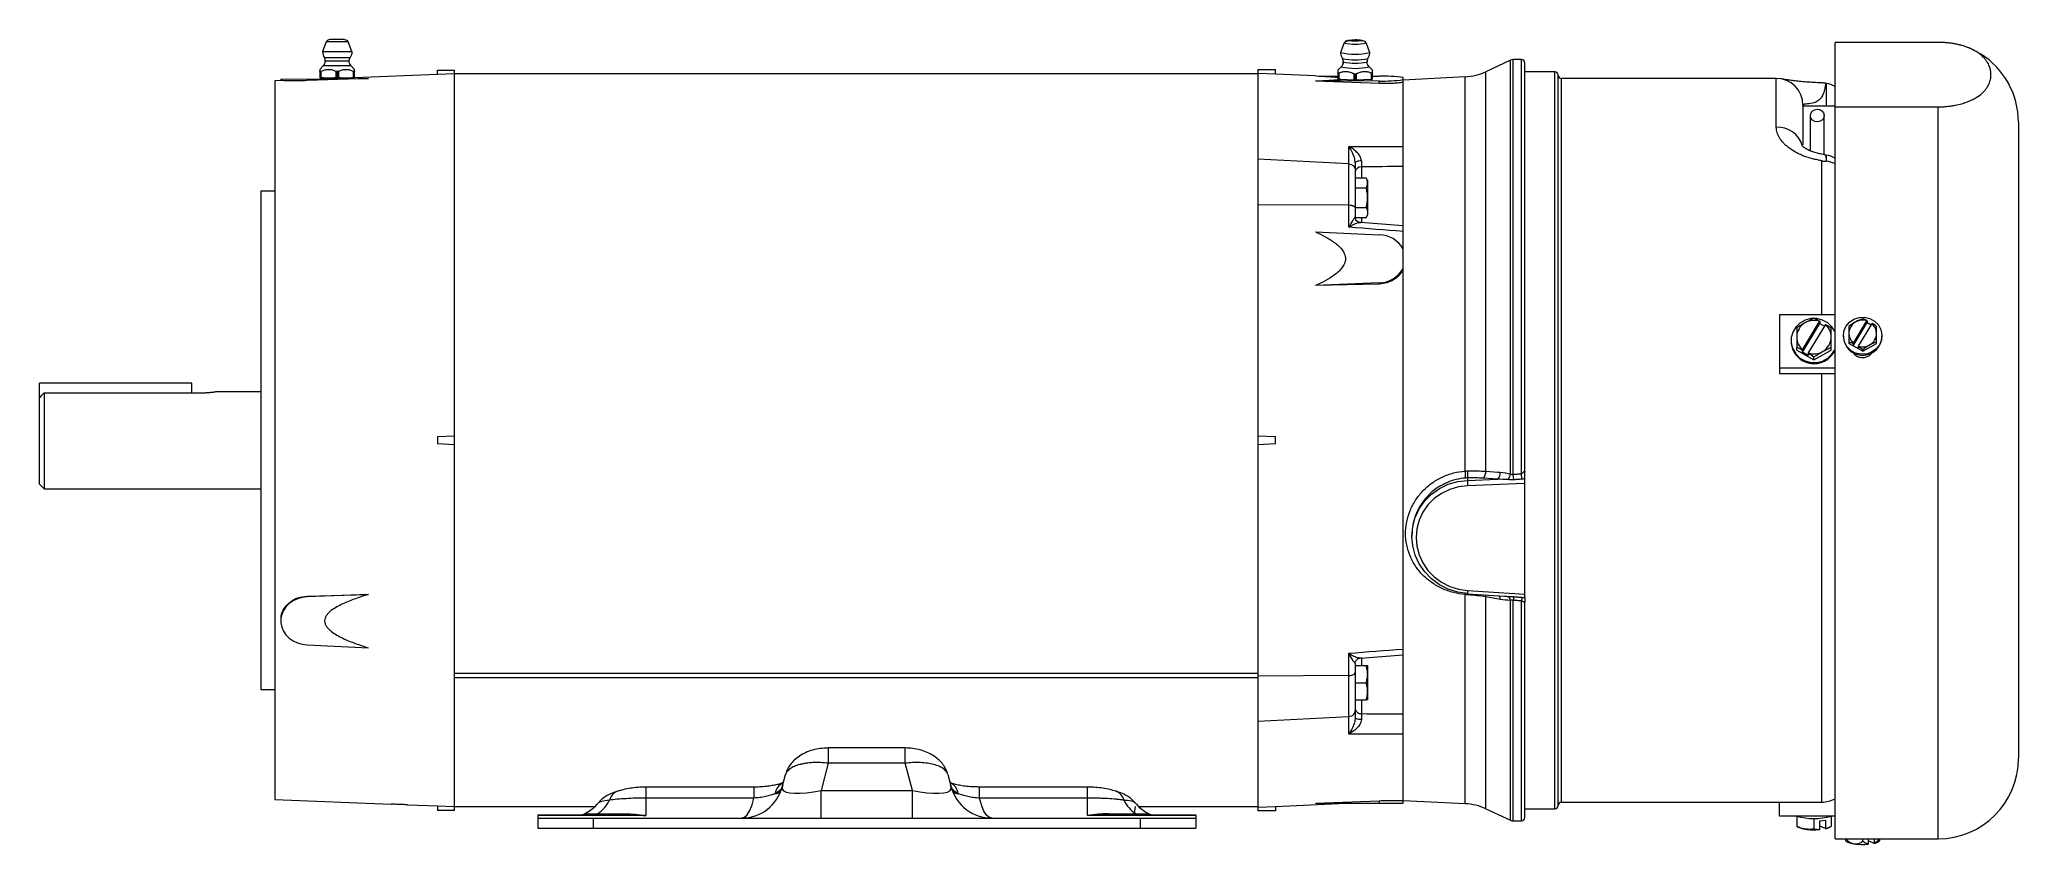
# Paper-space layout '_Back' of a CAD drawing. Header units: inches. Extents: x -6.2 to 11.6, y -3.6 to 3.6.
import ezdxf

# ---------------------------------------------------------------- set-up
doc = ezdxf.new("R2010")
doc.units = ezdxf.units.IN
doc.header["$MEASUREMENT"] = 0

psp = doc.layouts.new('_Back')

# ---------------------------------------------------------------- linework, layer by layer
at = {"color": 7, "linetype": 'Continuous', "lineweight": 15}
for p, q in [((-3.659, 3.594), (-3.693, 3.507)), ((-3.461, 3.594), (-3.659, 3.594)), ((-3.427, 3.507), (-3.461, 3.594)), ((5.532, 3.586), (5.497, 3.5)), ((5.727, 3.587), (5.728, 3.586)), ((5.763, 3.5), (5.728, 3.586)), ((10.892, 3.59), (9.962, 3.59)), ((9.962, -3.596), (9.962, 3.59)), ((-3.693, 3.507), (-3.427, 3.507)), ((-3.676, 3.453), (-3.444, 3.453)), ((-3.452, 3.422), (-3.668, 3.422)), ((5.497, 3.5), (5.497, 3.499)), ((5.515, 3.443), (5.522, 3.422)), ((5.522, 3.414), (5.521, 3.422)), ((5.522, 3.414), (5.523, 3.415)), ((5.738, 3.422), (5.745, 3.443)), ((5.739, 3.422), (5.738, 3.414)), ((5.763, 3.499), (5.763, 3.5)), ((7.032, 3.429), (6.81, 3.326)), ((7.132, 3.435), (7.057, 3.435)), ((7.162, -0.283), (7.162, 3.405)), ((11.213, 3.521), (11.178, 3.537)), ((-4.066, 3.246), (-4.125, 3.243)), ((-4.125, 3.243), (-4.125, -3.243)), ((-4.07, 3.257), (-3.277, 3.264)), ((-4.07, 3.257), (-4.07, 3.245)), ((-3.277, 3.264), (-3.833, 3.245)), ((-3.833, 3.245), (-3.833, 3.26)), ((-3.686, 3.378), (-3.716, 3.347)), ((-3.716, 3.33), (-3.716, 3.271)), ((-3.716, 3.267), (-3.704, 3.265)), ((-3.711, 3.328), (-3.714, 3.328)), ((-3.714, 3.271), (-3.714, 3.328)), ((-3.711, 3.271), (-3.714, 3.271)), ((-3.711, 3.328), (-3.711, 3.271)), ((-3.704, 3.271), (-3.704, 3.33)), ((-3.704, 3.265), (-3.503, 3.265)), ((-3.434, 3.378), (-3.686, 3.378)), ((-3.573, 3.33), (-3.573, 3.271)), ((-3.557, 3.328), (-3.563, 3.328)), ((-3.563, 3.271), (-3.563, 3.328)), ((-3.557, 3.271), (-3.563, 3.271)), ((-3.56, 3.265), (-3.56, 3.271)), ((-3.557, 3.328), (-3.557, 3.271)), ((-3.547, 3.271), (-3.547, 3.33)), ((-3.404, 3.347), (-3.434, 3.378)), ((-3.416, 3.33), (-3.416, 3.271)), ((-3.406, 3.328), (-3.409, 3.328)), ((-3.409, 3.271), (-3.409, 3.328)), ((-3.409, 3.271), (-3.406, 3.271)), ((-3.406, 3.328), (-3.406, 3.271)), ((-3.404, 3.271), (-3.404, 3.33)), ((-2.656, 3.3), (-3.404, 3.271)), ((-2.656, 3.3), (-2.656, 3.34)), ((-2.656, 3.34), (-2.5, 3.34)), ((-2.5, 3.306), (-2.656, 3.3)), ((-2.5, -3.34), (-2.5, 3.34)), ((4.75, 3.306), (-2.5, 3.306)), ((4.75, 3.345), (4.75, -3.345)), ((4.75, 3.345), (4.91, 3.345)), ((4.91, 3.304), (4.75, 3.311)), ((4.91, 3.304), (4.91, 3.345)), ((5.273, 3.288), (4.91, 3.304)), ((5.272, 3.288), (5.474, 3.287)), ((5.846, 3.242), (5.272, 3.239)), ((5.846, 3.219), (5.272, 3.239)), ((5.504, 3.371), (5.473, 3.34)), ((5.474, 3.316), (5.474, 3.259)), ((5.476, 3.258), (5.476, 3.313)), ((5.479, 3.313), (5.479, 3.257)), ((5.486, 3.256), (5.486, 3.314)), ((5.502, 3.254), (5.486, 3.256)), ((5.617, 3.248), (5.502, 3.254)), ((5.617, 3.308), (5.617, 3.248)), ((5.617, 3.248), (5.63, 3.248)), ((5.627, 3.305), (5.633, 3.305)), ((5.627, 3.249), (5.627, 3.305)), ((5.627, 3.249), (5.63, 3.249)), ((5.63, 3.249), (5.633, 3.249)), ((5.63, 3.248), (5.63, 3.249)), ((5.63, 3.248), (5.643, 3.248)), ((5.633, 3.305), (5.633, 3.249)), ((5.643, 3.248), (5.643, 3.308)), ((5.774, 3.255), (5.643, 3.248)), ((5.787, 3.34), (5.756, 3.371)), ((5.774, 3.314), (5.774, 3.255)), ((5.781, 3.256), (5.781, 3.313)), ((5.784, 3.313), (5.784, 3.257)), ((5.786, 3.257), (5.786, 3.316)), ((5.786, 3.286), (5.846, 3.285)), ((5.846, 3.219), (5.846, 3.242)), ((6.624, 3.279), (6.062, 3.25)), ((6.062, 2.652), (6.062, 3.272)), ((7.432, 3.325), (7.162, 3.325)), ((7.462, -3.295), (7.462, 3.295)), ((9.432, 3.265), (7.492, 3.265)), ((9.881, 3.221), (9.882, 3.22)), ((9.672, 3.025), (9.672, 2.667)), ((9.962, 3.015), (9.672, 3.015)), ((9.739, 2.93), (9.739, 2.611)), ((9.864, 2.577), (9.864, 2.93)), ((9.962, 3.009), (10.892, 3.009)), ((11.618, 2.87), (11.618, -2.87)), ((5.573, 2.493), (4.75, 2.536)), ((5.573, 2.493), (5.573, 2.651)), ((5.63, 2.504), (5.63, 2.016)), ((6.062, 1.905), (6.062, 2.633)), ((5.573, 2.124), (5.573, 2.493)), ((5.63, 2.367), (5.729, 2.367)), ((5.742, 2.343), (5.729, 2.367)), ((5.742, 2.343), (5.742, 2.034)), ((-4.125, 2.249), (-4.25, 2.249)), ((-4.25, 2.249), (-4.25, -2.249)), ((5.63, 2.278), (5.729, 2.278)), ((4.75, 2.128), (5.573, 2.124)), ((5.573, 1.922), (5.573, 2.124)), ((5.63, 2.099), (5.729, 2.099)), ((5.63, 2.01), (5.729, 2.01)), ((5.729, 2.01), (5.742, 2.034)), ((5.272, 1.88), (5.846, 1.854)), ((6.062, 1.935), (5.677, 1.965)), ((6.062, -1.884), (6.062, 1.884)), ((5.846, 1.422), (5.272, 1.396)), ((5.846, 1.41), (5.272, 1.396)), ((5.846, 1.41), (5.846, 1.422)), ((9.462, 1.133), (9.462, 0.601)), ((9.962, 1.133), (9.462, 1.133)), ((9.669, 0.817), (9.823, 1.073)), ((9.824, 1.075), (9.824, 1.055)), ((10.128, 0.875), (10.25, 1.079)), ((10.251, 1.081), (10.251, 1.062)), ((9.565, 0.9), (9.565, 0.892)), ((9.668, 0.794), (9.824, 1.055)), ((9.875, 1.044), (9.721, 0.788)), ((9.824, 1.055), (9.867, 1.031)), ((10.038, 0.943), (10.038, 0.935)), ((10.087, 1.027), (10.087, 0.874)), ((10.126, 0.853), (10.251, 1.062)), ((10.174, 0.849), (10.296, 1.053)), ((10.251, 1.062), (10.289, 1.041)), ((10.337, 0.874), (10.337, 1.027)), ((10.386, 0.935), (10.386, 0.943)), ((9.616, 0.813), (9.616, 0.84)), ((9.616, 0.813), (9.772, 0.726)), ((9.668, 0.794), (9.668, 0.814)), ((9.72, 0.765), (9.668, 0.794)), ((9.72, 0.785), (9.72, 0.765)), ((9.772, 0.726), (9.928, 0.813)), ((9.772, 0.726), (9.772, 0.753)), ((9.928, 0.813), (9.928, 0.84)), ((10.212, 0.804), (10.087, 0.874)), ((10.128, 0.875), (10.126, 0.871)), ((10.126, 0.871), (10.126, 0.853)), ((10.126, 0.853), (10.173, 0.827)), ((10.174, 0.849), (10.173, 0.845)), ((10.173, 0.827), (10.173, 0.845)), ((10.212, 0.804), (10.337, 0.874)), ((10.212, 0.817), (10.212, 0.804)), ((9.962, 0.65), (9.462, 0.65)), ((9.462, 0.601), (9.962, 0.601)), ((-6.247, -0.397), (-6.247, 0.514)), ((-4.872, 0.514), (-6.247, 0.514)), ((-6.207, 0.427), (-4.747, 0.427)), ((-6.207, 0.427), (-6.207, -0.437)), ((-4.872, 0.427), (-4.872, 0.514)), ((-4.25, 0.437), (-4.653, 0.437)), ((-2.5, 0.038), (-2.656, 0.03)), ((-2.656, 0.03), (-2.656, -0.03)), ((4.91, 0.03), (4.75, 0.038)), ((4.91, -0.03), (4.91, 0.03)), ((-2.656, -0.03), (-2.5, -0.038)), ((4.75, -0.038), (4.91, -0.03)), ((6.644, -0.34), (6.644, -0.362)), ((6.644, -0.362), (6.917, -0.352)), ((6.917, -0.352), (6.787, -0.343)), ((7.062, -0.356), (7.057, -0.308)), ((7.136, -0.352), (7.132, -0.301)), ((7.162, -1.419), (7.162, -0.349)), ((-6.247, -0.397), (-6.207, -0.437)), ((-6.207, -0.437), (-4.25, -0.437)), ((7.162, -0.391), (6.644, -0.411)), ((6.142, -0.857), (6.142, -0.867)), ((-3.833, -1.406), (-3.277, -1.391)), ((-3.277, -1.391), (-3.833, -1.414)), ((-3.833, -1.406), (-3.833, -1.414)), ((6.644, -1.356), (7.162, -1.389)), ((6.644, -1.386), (6.978, -1.407)), ((7.162, -3.405), (7.162, -1.451)), ((-4.07, -1.623), (-4.07, -1.629)), ((-3.833, -1.846), (-3.277, -1.874)), ((5.573, -2.124), (5.573, -1.922)), ((5.677, -1.965), (6.062, -1.936)), ((6.062, -2.633), (6.062, -1.905)), ((4.75, -2.106), (-2.5, -2.106)), ((4.75, -2.106), (-2.5, -2.106)), ((5.573, -2.124), (4.75, -2.128)), ((5.573, -2.493), (5.573, -2.124)), ((5.63, -2.016), (5.63, -2.504)), ((5.63, -2.034), (5.729, -2.034)), ((5.742, -2.034), (5.742, -2.343)), ((-4.25, -2.249), (-4.125, -2.249)), ((4.75, -2.144), (-2.5, -2.144)), ((5.63, -2.188), (5.729, -2.188)), ((4.75, -2.536), (5.573, -2.493)), ((5.573, -2.651), (5.573, -2.493)), ((5.63, -2.343), (5.729, -2.343)), ((6.062, -3.276), (6.062, -2.652)), ((1.567, -2.777), (0.873, -2.777)), ((0.457, -3.129), (0.488, -3.016)), ((0.873, -2.915), (0.808, -3.16)), ((1.567, -2.915), (0.873, -2.915)), ((1.632, -3.16), (1.567, -2.915)), ((1.952, -3.016), (1.983, -3.129)), ((0.201, -3.13), (-0.773, -3.13)), ((-0.773, -3.13), (-0.773, -3.386)), ((0.808, -3.41), (0.808, -3.16)), ((0.808, -3.16), (1.632, -3.16)), ((1.632, -3.41), (1.632, -3.16)), ((3.213, -3.13), (2.239, -3.13)), ((3.213, -3.386), (3.213, -3.13)), ((-4.125, -3.243), (-3.073, -3.284)), ((-2.927, -3.29), (-2.656, -3.3)), ((-2.656, -3.3), (-2.5, -3.306)), ((-2.656, -3.3), (-2.656, -3.34)), ((-2.5, -3.34), (-2.656, -3.34)), ((-2.5, -3.306), (-1.235, -3.306)), ((-1.75, -3.38), (-0.978, -3.38)), ((-1.75, -3.38), (-1.75, -3.5)), ((-0.773, -3.386), (-1.75, -3.386)), ((0.201, -3.229), (-0.773, -3.229)), ((3.213, -3.229), (2.239, -3.229)), ((4.19, -3.386), (3.213, -3.386)), ((3.418, -3.38), (4.19, -3.38)), ((3.675, -3.306), (4.75, -3.306)), ((4.19, -3.38), (4.19, -3.5)), ((4.75, -3.311), (4.91, -3.304)), ((4.91, -3.345), (4.75, -3.345)), ((4.91, -3.304), (5.542, -3.276)), ((4.91, -3.304), (4.91, -3.345)), ((5.272, -3.276), (5.846, -3.253)), ((5.272, -3.276), (6.062, -3.276)), ((5.846, -3.253), (5.846, -3.276)), ((6.062, -3.25), (6.624, -3.279)), ((6.81, -3.326), (7.032, -3.429)), ((7.162, -3.325), (7.432, -3.325)), ((7.492, -3.265), (9.842, -3.265)), ((9.462, -3.393), (9.462, -3.265)), ((9.962, -3.393), (9.462, -3.393)), ((9.616, -3.393), (9.616, -3.484)), ((9.928, -3.393), (9.928, -3.484)), ((-1.75, -3.41), (4.19, -3.41)), ((-1.75, -3.5), (4.19, -3.5)), ((-1.25, -3.41), (-1.25, -3.5)), ((3.69, -3.41), (3.69, -3.5)), ((7.057, -3.435), (7.132, -3.435)), ((9.616, -3.484), (9.634, -3.493)), ((9.772, -3.412), (9.772, -3.507)), ((9.824, -3.435), (9.876, -3.428)), ((9.824, -3.511), (9.824, -3.435)), ((9.875, -3.504), (9.824, -3.482)), ((9.876, -3.428), (9.876, -3.503)), ((9.91, -3.493), (9.928, -3.484)), ((9.962, -3.596), (10.892, -3.596)), ((10.056, -3.596), (10.056, -3.611)), ((10.212, -3.614), (10.212, -3.596)), ((10.264, -3.642), (10.264, -3.596)), ((10.264, -3.614), (10.315, -3.637)), ((10.316, -3.596), (10.316, -3.634)), ((10.368, -3.611), (10.368, -3.596))]:
    psp.add_line(p, q, dxfattribs=at)
at = {"color": 8, "linetype": 'Continuous', "lineweight": 15}
for p, q in [((5.531, 3.585), (5.532, 3.586)), ((5.728, 3.586), (5.729, 3.585)), ((7.032, -0.304), (7.032, 3.429)), ((7.057, -0.308), (7.057, 3.435)), ((7.132, -0.301), (7.132, 3.435)), ((5.504, 3.37), (5.504, 3.371)), ((5.756, 3.371), (5.756, 3.37)), ((6.624, -0.278), (6.624, 3.279)), ((6.81, -0.28), (6.81, 3.326)), ((7.432, -3.325), (7.432, 3.325)), ((7.492, -3.265), (7.492, 3.265)), ((9.432, 2.824), (9.432, 3.265)), ((9.882, 3.22), (9.882, 3.015)), ((10.892, -3.596), (10.892, 3.009)), ((9.842, 1.133), (9.842, 2.518)), ((9.882, 2.573), (9.882, 2.517)), ((5.687, 2.467), (5.687, 2.367)), ((5.687, 2.01), (5.687, 1.962)), ((9.842, -3.265), (9.842, 0.601)), ((6.624, -3.279), (6.624, -1.393)), ((6.81, -3.326), (6.81, -1.414)), ((7.032, -3.429), (7.032, -1.445)), ((7.057, -3.435), (7.057, -1.444)), ((7.132, -3.435), (7.132, -1.45)), ((5.687, -1.96), (5.687, -2.034)), ((5.687, -2.343), (5.687, -2.467)), ((0.873, -2.777), (0.873, -2.915)), ((1.567, -2.915), (1.567, -2.777)), ((0.201, -3.13), (0.201, -3.229)), ((0.462, -3.112), (0.453, -3.138)), ((1.987, -3.138), (1.978, -3.112)), ((2.239, -3.229), (2.239, -3.13))]:
    psp.add_line(p, q, dxfattribs=at)
at = {"color": 7, "linetype": 'Continuous', "lineweight": 15, "flags": 128}
for points in [[(5.609, 3.608), (5.609, 3.607), (5.61, 3.607), (5.615, 3.606), (5.622, 3.606), (5.63, 3.605), (5.638, 3.606), (5.645, 3.606), (5.65, 3.607), (5.651, 3.607), (5.651, 3.608)], [(9.844, 2.972), (9.859, 2.954), (9.864, 2.933), (9.861, 2.911), (9.848, 2.892), (9.828, 2.879), (9.804, 2.874), (9.78, 2.877), (9.76, 2.889), (9.745, 2.907), (9.74, 2.928), (9.743, 2.95), (9.756, 2.969), (9.776, 2.982), (9.8, 2.987), (9.824, 2.984), (9.844, 2.972)], [(5.686, 2.521), (5.675, 2.52), (5.664, 2.519), (5.654, 2.518), (5.646, 2.515), (5.639, 2.513), (5.634, 2.51), (5.631, 2.507), (5.63, 2.504)], [(9.962, 0.979), (9.934, 1.024), (9.896, 1.06), (9.849, 1.085), (9.797, 1.098), (9.743, 1.098), (9.692, 1.084), (9.645, 1.058), (9.607, 1.021), (9.581, 0.976), (9.567, 0.926), (9.567, 0.874), (9.581, 0.824), (9.607, 0.779), (9.645, 0.742), (9.692, 0.716), (9.743, 0.702), (9.797, 0.701), (9.849, 0.714), (9.896, 0.74), (9.934, 0.776), (9.962, 0.82)], [(10.061, 1.027), (10.092, 1.065), (10.132, 1.093), (10.179, 1.108), (10.229, 1.111), (10.277, 1.099), (10.32, 1.075), (10.354, 1.041), (10.376, 0.998), (10.386, 0.951), (10.381, 0.904), (10.363, 0.859), (10.332, 0.822), (10.292, 0.794), (10.245, 0.778), (10.195, 0.776), (10.147, 0.787), (10.104, 0.811), (10.07, 0.846), (10.048, 0.888), (10.038, 0.935), (10.043, 0.983), (10.061, 1.027)], [(6.81, -0.28), (6.918, -0.288), (6.939, -0.289)], [(6.644, -1.384), (6.556, -1.371), (6.471, -1.344), (6.391, -1.304), (6.32, -1.251), (6.258, -1.188), (6.208, -1.116), (6.172, -1.037), (6.15, -0.953), (6.142, -0.867), (6.15, -0.781), (6.172, -0.698), (6.208, -0.619), (6.258, -0.548), (6.32, -0.486), (6.391, -0.436), (6.471, -0.397), (6.556, -0.372), (6.644, -0.362)], [(6.644, -0.411), (6.562, -0.42), (6.484, -0.443), (6.41, -0.479), (6.344, -0.526), (6.287, -0.583), (6.241, -0.648), (6.208, -0.721), (6.187, -0.798), (6.18, -0.877), (6.187, -0.957), (6.208, -1.034), (6.241, -1.107), (6.287, -1.174), (6.344, -1.233), (6.41, -1.282), (6.484, -1.319), (6.562, -1.344), (6.644, -1.356)], [(-3.833, -1.414), (-3.877, -1.419), (-3.92, -1.431), (-3.959, -1.449), (-3.993, -1.473), (-4.023, -1.502), (-4.045, -1.535), (-4.061, -1.571), (-4.069, -1.609), (-4.069, -1.648), (-4.061, -1.686), (-4.045, -1.722), (-4.023, -1.756), (-3.993, -1.785), (-3.959, -1.809), (-3.92, -1.828), (-3.877, -1.84), (-3.833, -1.846)], [(6.644, -1.384), (6.644, -1.385), (6.644, -1.386)], [(6.939, -1.437), (6.923, -1.434), (6.81, -1.414)], [(5.686, -2.521), (5.675, -2.52), (5.664, -2.519), (5.654, -2.518), (5.646, -2.515), (5.639, -2.513), (5.634, -2.51), (5.631, -2.507), (5.63, -2.504)], [(0.457, -3.129), (0.458, -3.147), (0.469, -3.163), (0.492, -3.175), (0.525, -3.183), (0.568, -3.186), (0.619, -3.186), (0.677, -3.181), (0.74, -3.173), (0.808, -3.16)], [(1.632, -3.16), (1.7, -3.173), (1.763, -3.181), (1.821, -3.186), (1.872, -3.186), (1.915, -3.183), (1.948, -3.175), (1.971, -3.163), (1.982, -3.147), (1.983, -3.129)], [(0.09, -3.41), (0.117, -3.402), (0.142, -3.379), (0.165, -3.341), (0.185, -3.291), (0.201, -3.229)], [(2.35, -3.41), (2.323, -3.402), (2.298, -3.379), (2.275, -3.341), (2.255, -3.291), (2.239, -3.229)]]:
    psp.add_lwpolyline(points, dxfattribs=at)
at = {"color": 8, "linetype": 'Continuous', "lineweight": 15, "flags": 128}
for points in [[(6.624, -1.393), (6.625, -1.384), (6.625, -1.383)], [(6.647, -1.395), (6.647, -1.386), (6.647, -1.386)]]:
    psp.add_lwpolyline(points, dxfattribs=at)
at = {"color": 7, "linetype": 'Continuous', "lineweight": 15}
for centre, radius, start, end in [((5.63, 4.037), 0.462, 257.6875, 282.3125), ((5.63, 3.565), 0.047, 63.7336, 116.2664), ((5.63, 4.074), 0.59, 256.9335, 283.0665), ((5.63, 3.908), 0.506, 257.6875, 282.3125), ((7.057, 3.375), 0.06, 90, 115), ((7.132, 3.405), 0.03, 0, 90), ((10.892, 2.87), 0.726, 0, 58.0032), ((5.517, 3.571), 0.261, 261.0755, 261.7556), ((5.63, 3.913), 0.557, 256.9335, 283.0665), ((5.738, 3.537), 0.284, 277.2269, 279.1602), ((5.743, 3.571), 0.261, 278.2444, 278.9245), ((5.743, 3.514), 0.261, 278.2444, 278.9245), ((5.869, 1.865), 1.421, 82.1832, 90.9163), ((5.869, 4.662), 1.421, 269.0837, 277.8168), ((6.598, 3.779), 0.5, 273, 295), ((7.432, 3.295), 0.03, 0, 90), ((7.492, 3.295), 0.03, 180, 270), ((9.432, 3.025), 0.24, 0, 90), ((9.842, 2.974), 0.25, 61.3146, 80.7931), ((9.922, 2.82), 0.25, 258.7704, 260.7931), ((9.842, 2.327), 0.25, 61.3146, 80.7931), ((9.845, 2.217), 0.303, 67.3017, 83.0241), ((5.682, 2.414), 0.0528, 84.7738, 170.1422), ((5.842, 1.603), 0.252, 29.0751, 89.0746), ((5.842, 1.673), 0.252, 270.9254, 330.9249), ((9.772, 0.921), 0.161, 71.6833, 119.0286), ((10.212, 0.956), 0.129, 73.0228, 119.0295), ((10.314, 0.783), 0.33, 108.0806, 119.9869), ((10.13, 0.836), 0.272, 63.6896, 72.569), ((10.357, 0.981), 0.146, 136.8466, 137.7023), ((9.766, 0.93), 0.15, 118.6553, 179.6098), ((9.765, 0.931), 0.149, 180.2271, 230.1995), ((9.778, 0.932), 0.15, 298.6553, 359.6098), ((9.779, 0.93), 0.149, 0.2271, 50.1995), ((10.212, 0.94), 0.174, 181.5223, 358.4777), ((10.207, 0.963), 0.12, 118.6553, 179.6098), ((10.362, 0.683), 0.44, 118.896, 128.7023), ((10.206, 0.964), 0.119, 180.21, 228.798), ((10.217, 0.965), 0.12, 298.6553, 359.6098), ((10.404, 0.955), 0.146, 136.8466, 137.7023), ((10.218, 0.963), 0.119, 0.21, 48.798), ((10.083, 0.712), 0.405, 51.0716, 57.8784), ((9.773, 0.899), 0.208, 181.8647, 335.5284), ((9.772, 0.941), 0.161, 251.6833, 299.0286), ((10.005, 0.627), 0.272, 63.6896, 72.569), ((9.958, 0.502), 0.405, 51.0716, 57.8784), ((10.212, 0.972), 0.129, 253.0228, 299.0295), ((10.487, 0.474), 0.44, 118.896, 128.7023), ((10.439, 0.573), 0.33, 108.0806, 119.9869), ((6.169, -0.324), 0.458, 357.9095, 5.7779), ((6.376, -0.297), 0.271, 350.866, 4.1986), ((6.728, -0.286), 0.0818, 316.5057, 4.3316), ((6.858, -0.295), 0.0818, 316.5176, 4.3556), ((6.909, -0.284), 0.124, 324.7061, 350.6921), ((6.964, -0.386), 0.321, 175.6257, 184.3743), ((6.986, -1.448), 0.0466, 3.4686, 57.1642), ((7.417, -1.474), 0.361, 169.9631, 175.22), ((7.464, -1.474), 0.333, 169.9567, 175.7629), ((5.682, -2.414), 0.0528, 189.8578, 275.2262), ((10.892, -2.87), 0.726, 270, 0), ((0.09, -3.03), 0.38, 270, 345), ((0.397, -3.129), 0.0593, 267.0013, 327.8261), ((0.43, -3.121), 0.0289, 325.0971, 344.7867), ((2.35, -3.03), 0.38, 195, 270), ((2.01, -3.121), 0.0289, 195.2133, 214.9029), ((2.043, -3.129), 0.0593, 212.1739, 272.9987), ((-1.368, -3.29), 0.09, 270.0002, 298.7065), ((-1.496, -3.03), 0.38, 296.3193, 313.4874), ((-1.496, -3.03), 0.38, 296.8549, 320.5511), ((-1.242, -3.324), 0.0562, 270.4567, 303.4539), ((-1.395, -3.097), 0.33, 303.8246, 332.8064), ((-0.98, -3.362), 0.0182, 276.6704, 331.2824), ((3.42, -3.362), 0.0182, 208.7176, 263.3296), ((3.835, -3.097), 0.33, 207.1936, 236.1754), ((3.936, -3.03), 0.38, 219.09, 243.6378), ((3.682, -3.324), 0.0562, 236.5461, 269.5433), ((3.936, -3.03), 0.38, 226.5126, 243.0273), ((3.808, -3.29), 0.09, 241.1892, 269.9998), ((6.598, -3.779), 0.5, 65, 87), ((7.432, -3.295), 0.03, 270, 0), ((7.492, -3.295), 0.03, 90, 180), ((9.772, -2.776), 0.637, 255.8181, 284.1819), ((9.842, -3.015), 0.25, 270, 298.6854), ((7.057, -3.375), 0.06, 245, 270), ((7.132, -3.405), 0.03, 270, 360), ((9.716, -3.308), 0.202, 246.0538, 263.7646), ((9.772, -2.949), 0.566, 262.0338, 275.0881), ((9.843, -3.348), 0.16, 281.4126, 294.8992), ((10.212, -3.491), 0.197, 217.5686, 219.1401), ((10.142, -3.502), 0.14, 233.9081, 266.8066), ((10.155, -3.525), 0.118, 216.8115, 259.8955), ((10.148, -3.557), 0.086, 260.7759, 318.2755), ((10.212, -3.081), 0.566, 262.0338, 275.0881), ((10.276, -3.557), 0.0851, 221.5316, 262.12), ((10.138, -3.583), 0.138, 333.6262, 335.0163), ((10.307, -3.552), 0.085, 275.0085, 312.5943), ((10.19, -3.575), 0.138, 333.6262, 335.0163), ((10.264, -3.519), 0.126, 294.2871, 322.4831), ((10.212, -3.491), 0.197, 320.8599, 322.4314)]:
    psp.add_arc(centre, radius, start, end, dxfattribs=at)
at = {"color": 8, "linetype": 'Continuous', "lineweight": 15}
for centre, radius, start, end in [((5.63, 4.047), 0.614, 259.2337, 280.765), ((9.445, 2.593), 0.232, 16.9723, 93.1796), ((6.844, -1.374), 0.201, 174.8641, 183.3201), ((6.727, -1.415), 0.0821, 0.683, 13.5491), ((6.89, -1.433), 0.0496, 355.7105, 35.6221), ((-0.991, -3.273), 0.113, 109.4812, 167.1099), ((0.521, -3.204), 0.127, 117.1449, 172.691), ((1.921, -3.203), 0.125, 6.8081, 63.3873), ((3.431, -3.273), 0.113, 12.9004, 70.3595)]:
    psp.add_arc(centre, radius, start, end, dxfattribs=at)
at = {"color": 7, "linetype": 'Continuous', "lineweight": 15}
for points, knots in [([(-3.626, 3.616), (-3.632, 3.616), (-3.64, 3.614), (-3.652, 3.606), (-3.656, 3.6), (-3.659, 3.594)], [0, 0, 0, 0, 0.5, 0.5, 1, 1, 1, 1]), ([(-3.494, 3.616), (-3.494, 3.616), (-3.495, 3.616), (-3.499, 3.616), (-3.502, 3.616), (-3.513, 3.616), (-3.52, 3.616), (-3.538, 3.616), (-3.549, 3.616), (-3.571, 3.616), (-3.582, 3.616), (-3.6, 3.616), (-3.607, 3.616), (-3.618, 3.616), (-3.621, 3.616), (-3.625, 3.616), (-3.626, 3.616), (-3.626, 3.616)], [0, 0, 0, 0, 0.125, 0.125, 0.25, 0.25, 0.375, 0.375, 0.5, 0.5, 0.625, 0.625, 0.75, 0.75, 0.875, 0.875, 1, 1, 1, 1]), ([(-3.494, 3.616), (-3.488, 3.616), (-3.48, 3.614), (-3.468, 3.606), (-3.464, 3.6), (-3.461, 3.594)], [0, 0, 0, 0, 0.5, 0.5, 1, 1, 1, 1]), ([(5.564, 3.607), (5.558, 3.607), (5.55, 3.605), (5.538, 3.597), (5.534, 3.591), (5.531, 3.585)], [0, 0, 0, 0, 0.5, 0.5, 1, 1, 1, 1]), ([(5.623, 3.611), (5.621, 3.611), (5.608, 3.611), (5.587, 3.608), (5.566, 3.604), (5.551, 3.6), (5.539, 3.594), (5.535, 3.589), (5.533, 3.587)], [0, 0, 0, 0, 0.051507, 0.336662, 0.498452, 0.66658, 0.835543, 1, 1, 1, 1]), ([(5.564, 3.607), (5.564, 3.608), (5.565, 3.608), (5.569, 3.609), (5.572, 3.61), (5.583, 3.611), (5.59, 3.612), (5.608, 3.613), (5.619, 3.613), (5.641, 3.613), (5.652, 3.613), (5.67, 3.612), (5.677, 3.611), (5.688, 3.61), (5.691, 3.609), (5.695, 3.608), (5.696, 3.608), (5.696, 3.607)], [0, 0, 0, 0, 0.125, 0.125, 0.25, 0.25, 0.375, 0.375, 0.5, 0.5, 0.625, 0.625, 0.75, 0.75, 0.875, 0.875, 1, 1, 1, 1]), ([(5.696, 3.607), (5.696, 3.607), (5.695, 3.606), (5.691, 3.605), (5.688, 3.604), (5.677, 3.603), (5.67, 3.603), (5.652, 3.602), (5.641, 3.601), (5.619, 3.601), (5.608, 3.602), (5.59, 3.603), (5.583, 3.603), (5.572, 3.604), (5.569, 3.605), (5.565, 3.606), (5.564, 3.607), (5.564, 3.607)], [0, 0, 0, 0, 0.125, 0.125, 0.25, 0.25, 0.375, 0.375, 0.5, 0.5, 0.625, 0.625, 0.75, 0.75, 0.875, 0.875, 1, 1, 1, 1]), ([(5.727, 3.587), (5.725, 3.589), (5.721, 3.595), (5.708, 3.603), (5.683, 3.61), (5.656, 3.612), (5.638, 3.612), (5.635, 3.612)], [0, 0, 0, 0, 0.1460163, 0.2884533, 0.5467042, 0.9293255, 1, 1, 1, 1]), ([(5.696, 3.607), (5.702, 3.607), (5.71, 3.605), (5.722, 3.597), (5.726, 3.591), (5.729, 3.585)], [0, 0, 0, 0, 0.5, 0.5, 1, 1, 1, 1]), ([(10.892, 3.009), (10.906, 3.009), (10.92, 3.009), (10.947, 3.01), (10.96, 3.011), (10.986, 3.014), (10.999, 3.015), (11.023, 3.019), (11.035, 3.021), (11.069, 3.027), (11.089, 3.032), (11.117, 3.04), (11.126, 3.043), (11.143, 3.048), (11.151, 3.051), (11.174, 3.06), (11.188, 3.066), (11.214, 3.079), (11.226, 3.085), (11.258, 3.105), (11.275, 3.118), (11.305, 3.145), (11.318, 3.159), (11.338, 3.187), (11.346, 3.201), (11.359, 3.229), (11.363, 3.244), (11.368, 3.265), (11.369, 3.272), (11.37, 3.283), (11.37, 3.286), (11.37, 3.293), (11.37, 3.297), (11.37, 3.329), (11.364, 3.357), (11.345, 3.399), (11.337, 3.413), (11.317, 3.44), (11.305, 3.454), (11.275, 3.481), (11.257, 3.495), (11.225, 3.514), (11.213, 3.521), (11.188, 3.533), (11.174, 3.539), (11.143, 3.551), (11.126, 3.557), (11.098, 3.565), (11.088, 3.567), (11.068, 3.572), (11.057, 3.574), (11.035, 3.578), (11.023, 3.58), (10.999, 3.584), (10.986, 3.585), (10.96, 3.588), (10.947, 3.589), (10.92, 3.59), (10.906, 3.59), (10.892, 3.59)], [0, 0, 0, 0, 0.015625, 0.015625, 0.03125, 0.03125, 0.046875, 0.046875, 0.0625, 0.0625, 0.09375, 0.09375, 0.109375, 0.109375, 0.125, 0.125, 0.15625, 0.15625, 0.1875, 0.1875, 0.25, 0.25, 0.3125, 0.3125, 0.375, 0.375, 0.4375, 0.4375, 0.46875, 0.46875, 0.484375, 0.484375, 0.5, 0.5, 0.625, 0.625, 0.6875, 0.6875, 0.75, 0.75, 0.8125, 0.8125, 0.84375, 0.84375, 0.875, 0.875, 0.90625, 0.90625, 0.921875, 0.921875, 0.9375, 0.9375, 0.953125, 0.953125, 0.96875, 0.96875, 0.984375, 0.984375, 1, 1, 1, 1]), ([(-3.686, 3.378), (-3.68, 3.383), (-3.676, 3.39), (-3.669, 3.405), (-3.668, 3.414), (-3.668, 3.422)], [0, 0, 0, 0, 0.5, 0.5, 1, 1, 1, 1]), ([(-3.434, 3.378), (-3.44, 3.383), (-3.444, 3.39), (-3.451, 3.405), (-3.452, 3.414), (-3.452, 3.422)], [0, 0, 0, 0, 0.5, 0.5, 1, 1, 1, 1]), ([(5.498, 3.498), (5.499, 3.488), (5.502, 3.469), (5.511, 3.452), (5.515, 3.443)], [0, 0, 0, 0, 0.500025, 1, 1, 1, 1]), ([(5.504, 3.37), (5.51, 3.376), (5.514, 3.383), (5.521, 3.398), (5.522, 3.406), (5.522, 3.414)], [0, 0, 0, 0, 0.5, 0.5, 1, 1, 1, 1]), ([(5.523, 3.414), (5.523, 3.411), (5.523, 3.403), (5.519, 3.392), (5.514, 3.381), (5.508, 3.375), (5.506, 3.372)], [0, 0, 0, 0, 0.233559, 0.490554, 0.74765, 1, 1, 1, 1]), ([(5.754, 3.372), (5.752, 3.375), (5.746, 3.381), (5.741, 3.392), (5.737, 3.403), (5.737, 3.411), (5.737, 3.414)], [0, 0, 0, 0, 0.25194, 0.508619, 0.765196, 1, 1, 1, 1]), ([(5.756, 3.37), (5.75, 3.376), (5.746, 3.383), (5.739, 3.398), (5.738, 3.406), (5.738, 3.414)], [0, 0, 0, 0, 0.5, 0.5, 1, 1, 1, 1]), ([(5.745, 3.443), (5.749, 3.452), (5.758, 3.469), (5.761, 3.488), (5.762, 3.498)], [0, 0, 0, 0, 0.499975, 1, 1, 1, 1]), ([(-3.833, 3.245), (-3.861, 3.244), (-3.917, 3.243), (-3.989, 3.243), (-4.042, 3.245), (-4.069, 3.246), (-4.067, 3.245), (-4.066, 3.245)], [0, 0, 0, 0, 0.221652, 0.443321, 0.665155, 0.887326, 1, 1, 1, 1]), ([(-3.716, 3.346), (-3.716, 3.344), (-3.716, 3.343), (-3.716, 3.332), (-3.716, 3.33)], [0, 0, 0, 0, 0.758823, 1, 1, 1, 1]), ([(-3.704, 3.33), (-3.693, 3.335), (-3.683, 3.339), (-3.666, 3.344), (-3.661, 3.345), (-3.65, 3.347), (-3.644, 3.347), (-3.627, 3.347), (-3.616, 3.346), (-3.594, 3.34), (-3.583, 3.335), (-3.573, 3.33)], [0, 0, 0, 0, 0.25, 0.25, 0.375, 0.375, 0.5, 0.5, 0.75, 0.75, 1, 1, 1, 1]), ([(-3.547, 3.33), (-3.537, 3.335), (-3.526, 3.339), (-3.51, 3.344), (-3.504, 3.345), (-3.493, 3.347), (-3.487, 3.347), (-3.47, 3.347), (-3.459, 3.346), (-3.437, 3.34), (-3.427, 3.335), (-3.416, 3.33)], [0, 0, 0, 0, 0.25, 0.25, 0.375, 0.375, 0.5, 0.5, 0.75, 0.75, 1, 1, 1, 1]), ([(-3.503, 3.265), (-3.483, 3.266), (-3.465, 3.267), (-3.431, 3.269), (-3.416, 3.27), (-3.404, 3.271)], [0, 0, 0, 0, 0.5, 0.5, 1, 1, 1, 1]), ([(-3.404, 3.33), (-3.404, 3.34), (-3.404, 3.351), (-3.404, 3.346), (-3.404, 3.346)], [0, 0, 0, 0, 0.914761, 1, 1, 1, 1]), ([(5.272, 3.288), (5.312, 3.286), (5.385, 3.283), (5.446, 3.278), (5.474, 3.276)], [0, 0, 0, 0, 0.546792, 1, 1, 1, 1]), ([(5.502, 3.254), (5.488, 3.253), (5.471, 3.251), (5.435, 3.248), (5.416, 3.247), (5.357, 3.243), (5.315, 3.241), (5.272, 3.239)], [0, 0, 0, 0, 0.25, 0.25, 0.5, 0.5, 1, 1, 1, 1]), ([(5.474, 3.339), (5.474, 3.34), (5.474, 3.344), (5.474, 3.332), (5.474, 3.319), (5.474, 3.316)], [0, 0, 0, 0, 0.074442, 0.794129, 1, 1, 1, 1]), ([(5.486, 3.314), (5.497, 3.319), (5.507, 3.323), (5.524, 3.326), (5.529, 3.327), (5.54, 3.328), (5.546, 3.328), (5.563, 3.328), (5.574, 3.325), (5.596, 3.318), (5.607, 3.313), (5.617, 3.308)], [0, 0, 0, 0, 0.25, 0.25, 0.375, 0.375, 0.5, 0.5, 0.75, 0.75, 1, 1, 1, 1]), ([(5.643, 3.308), (5.653, 3.313), (5.664, 3.318), (5.68, 3.323), (5.686, 3.325), (5.697, 3.327), (5.703, 3.328), (5.72, 3.329), (5.731, 3.328), (5.753, 3.323), (5.763, 3.319), (5.774, 3.314)], [0, 0, 0, 0, 0.25, 0.25, 0.375, 0.375, 0.5, 0.5, 0.75, 0.75, 1, 1, 1, 1]), ([(5.786, 3.316), (5.786, 3.327), (5.786, 3.342), (5.786, 3.339), (5.786, 3.338)], [0, 0, 0, 0, 0.776909, 1, 1, 1, 1]), ([(6.062, 3.23), (6.057, 3.229), (6.052, 3.228), (6.04, 3.226), (6.033, 3.225), (6.019, 3.224), (6.011, 3.223), (5.994, 3.221), (5.985, 3.221), (5.966, 3.219), (5.956, 3.219), (5.935, 3.218), (5.925, 3.218), (5.892, 3.218), (5.869, 3.218), (5.846, 3.219)], [0, 0, 0, 0, 0.125, 0.125, 0.25, 0.25, 0.375, 0.375, 0.5, 0.5, 0.625, 0.625, 0.75, 0.75, 1, 1, 1, 1]), ([(9.881, 3.221), (9.877, 3.221), (9.868, 3.223), (9.853, 3.224), (9.832, 3.225), (9.792, 3.227), (9.734, 3.23), (9.671, 3.235), (9.613, 3.241), (9.564, 3.247), (9.524, 3.253), (9.496, 3.257), (9.483, 3.26), (9.477, 3.261), (9.479, 3.26), (9.479, 3.26)], [0, 0, 0, 0, 0.020711, 0.042057, 0.066931, 0.124043, 0.235664, 0.352959, 0.468856, 0.587717, 0.707273, 0.827891, 0.931845, 0.98798, 1, 1, 1, 1]), ([(9.842, 2.518), (9.842, 2.519), (9.843, 2.519), (9.843, 2.52), (9.843, 2.52), (9.842, 2.521), (9.841, 2.521), (9.839, 2.522), (9.837, 2.523), (9.832, 2.524), (9.828, 2.525), (9.818, 2.527), (9.81, 2.529), (9.788, 2.533), (9.774, 2.536), (9.732, 2.547), (9.704, 2.555), (9.665, 2.57), (9.653, 2.576), (9.629, 2.587), (9.617, 2.593), (9.584, 2.612), (9.563, 2.625), (9.536, 2.646), (9.527, 2.654), (9.511, 2.668), (9.503, 2.676), (9.482, 2.699), (9.47, 2.714), (9.451, 2.746), (9.444, 2.762), (9.434, 2.793), (9.432, 2.809), (9.432, 2.824)], [0, 0, 0, 0, 0.001953, 0.001953, 0.003906, 0.003906, 0.007813, 0.007813, 0.015625, 0.015625, 0.03125, 0.03125, 0.0625, 0.0625, 0.125, 0.125, 0.25, 0.25, 0.3125, 0.3125, 0.375, 0.375, 0.5, 0.5, 0.5625, 0.5625, 0.625, 0.625, 0.75, 0.75, 0.875, 0.875, 1, 1, 1, 1]), ([(5.63, 2.504), (5.63, 2.512), (5.629, 2.52), (5.626, 2.535), (5.625, 2.542), (5.619, 2.563), (5.613, 2.576), (5.597, 2.613), (5.585, 2.634), (5.573, 2.651)], [0, 0, 0, 0, 0.125, 0.125, 0.25, 0.25, 0.5, 0.5, 1, 1, 1, 1]), ([(5.686, 2.521), (5.686, 2.528), (5.684, 2.536), (5.679, 2.551), (5.675, 2.558), (5.664, 2.578), (5.654, 2.59), (5.632, 2.611), (5.621, 2.621), (5.597, 2.638), (5.585, 2.645), (5.573, 2.651)], [0, 0, 0, 0, 0.125, 0.125, 0.25, 0.25, 0.5, 0.5, 0.75, 0.75, 1, 1, 1, 1]), ([(5.686, 2.521), (5.686, 2.51), (5.686, 2.501), (5.686, 2.483), (5.687, 2.474), (5.687, 2.467)], [0, 0, 0, 0, 0.5, 0.5, 1, 1, 1, 1]), ([(9.873, 2.575), (9.871, 2.575), (9.861, 2.578), (9.837, 2.582), (9.8, 2.59), (9.758, 2.603), (9.718, 2.619), (9.687, 2.638), (9.67, 2.651), (9.662, 2.66), (9.662, 2.66), (9.662, 2.659)], [0, 0, 0, 0, 0.017115, 0.089285, 0.203035, 0.343332, 0.498805, 0.652722, 0.79994, 0.9335, 1, 1, 1, 1]), ([(9.882, 2.517), (9.881, 2.516), (9.88, 2.516), (9.879, 2.516), (9.878, 2.516), (9.875, 2.516), (9.874, 2.516), (9.869, 2.516), (9.865, 2.516), (9.859, 2.516), (9.855, 2.517), (9.849, 2.517), (9.845, 2.518), (9.842, 2.518)], [0, 0, 0, 0, 0.0625, 0.0625, 0.125, 0.125, 0.25, 0.25, 0.5, 0.5, 0.75, 0.75, 1, 1, 1, 1]), ([(5.573, 2.493), (5.581, 2.492), (5.588, 2.491), (5.599, 2.486), (5.602, 2.485), (5.608, 2.481), (5.611, 2.478), (5.619, 2.471), (5.623, 2.465), (5.627, 2.456), (5.628, 2.452), (5.63, 2.446), (5.63, 2.442), (5.63, 2.439)], [0, 0, 0, 0, 0.25, 0.25, 0.375, 0.375, 0.5, 0.5, 0.75, 0.75, 0.875, 0.875, 1, 1, 1, 1]), ([(5.742, 2.322), (5.742, 2.33), (5.741, 2.337), (5.736, 2.352), (5.733, 2.359), (5.729, 2.367)], [0, 0, 0, 0, 0.5, 0.5, 1, 1, 1, 1]), ([(5.742, 2.188), (5.742, 2.204), (5.741, 2.219), (5.736, 2.248), (5.733, 2.263), (5.729, 2.278)], [0, 0, 0, 0, 0.5, 0.5, 1, 1, 1, 1]), ([(5.573, 2.124), (5.581, 2.123), (5.588, 2.123), (5.599, 2.12), (5.602, 2.119), (5.608, 2.117), (5.611, 2.116), (5.619, 2.112), (5.623, 2.108), (5.627, 2.103), (5.628, 2.101), (5.63, 2.098), (5.63, 2.096), (5.63, 2.094)], [0, 0, 0, 0, 0.25, 0.25, 0.375, 0.375, 0.5, 0.5, 0.75, 0.75, 0.875, 0.875, 1, 1, 1, 1]), ([(5.63, 2.016), (5.63, 2.016), (5.629, 2.015), (5.626, 2.011), (5.625, 2.008), (5.619, 2), (5.613, 1.992), (5.597, 1.966), (5.585, 1.945), (5.573, 1.922)], [0, 0, 0, 0, 0.125, 0.125, 0.25, 0.25, 0.5, 0.5, 1, 1, 1, 1]), ([(5.676, 1.964), (5.674, 1.964), (5.667, 1.965), (5.65, 1.973), (5.636, 1.989), (5.63, 2.006), (5.63, 2.014), (5.631, 2.016)], [0, 0, 0, 0, 0.121236, 0.380974, 0.647565, 0.911344, 1, 1, 1, 1]), ([(5.729, 2.099), (5.733, 2.092), (5.736, 2.085), (5.741, 2.07), (5.742, 2.062), (5.742, 2.055)], [0, 0, 0, 0, 0.5, 0.5, 1, 1, 1, 1]), ([(5.742, 2.055), (5.742, 2.047), (5.741, 2.04), (5.736, 2.025), (5.733, 2.018), (5.729, 2.01)], [0, 0, 0, 0, 0.5, 0.5, 1, 1, 1, 1]), ([(5.272, 1.88), (5.302, 1.867), (5.332, 1.852), (5.389, 1.821), (5.417, 1.804), (5.456, 1.775), (5.468, 1.765), (5.491, 1.744), (5.502, 1.732), (5.52, 1.708), (5.528, 1.694), (5.536, 1.673), (5.539, 1.666), (5.541, 1.652), (5.542, 1.644), (5.542, 1.63), (5.541, 1.622), (5.538, 1.608), (5.536, 1.601), (5.53, 1.587), (5.527, 1.58), (5.519, 1.567), (5.515, 1.561), (5.501, 1.542), (5.49, 1.531), (5.467, 1.51), (5.454, 1.5), (5.416, 1.471), (5.388, 1.454), (5.331, 1.423), (5.302, 1.409), (5.272, 1.396)], [0, 0, 0, 0, 0.125, 0.125, 0.25, 0.25, 0.3125, 0.3125, 0.375, 0.375, 0.4375, 0.4375, 0.46875, 0.46875, 0.5, 0.5, 0.53125, 0.53125, 0.5625, 0.5625, 0.59375, 0.59375, 0.625, 0.625, 0.6875, 0.6875, 0.75, 0.75, 0.875, 0.875, 1, 1, 1, 1]), ([(6.062, 1.539), (6.057, 1.53), (6.052, 1.521), (6.04, 1.504), (6.033, 1.495), (6.019, 1.48), (6.011, 1.473), (5.994, 1.459), (5.985, 1.453), (5.966, 1.441), (5.956, 1.436), (5.935, 1.427), (5.925, 1.424), (5.892, 1.414), (5.869, 1.411), (5.846, 1.41)], [0, 0, 0, 0, 0.125, 0.125, 0.25, 0.25, 0.375, 0.375, 0.5, 0.5, 0.625, 0.625, 0.75, 0.75, 1, 1, 1, 1]), ([(9.694, 1.061), (9.681, 1.054), (9.668, 1.046), (9.642, 1.03), (9.629, 1.022), (9.616, 1.014)], [0, 0, 0, 0, 0.5, 0.5, 1, 1, 1, 1]), ([(9.616, 0.931), (9.616, 0.916), (9.616, 0.901), (9.616, 0.871), (9.616, 0.856), (9.616, 0.84)], [0, 0, 0, 0, 0.5, 0.5, 1, 1, 1, 1]), ([(9.928, 0.931), (9.928, 0.946), (9.928, 0.96), (9.928, 0.988), (9.928, 1.001), (9.928, 1.014)], [0, 0, 0, 0, 0.5, 0.5, 1, 1, 1, 1]), ([(9.85, 0.8), (9.863, 0.808), (9.876, 0.815), (9.902, 0.828), (9.915, 0.834), (9.928, 0.84)], [0, 0, 0, 0, 0.5, 0.5, 1, 1, 1, 1]), ([(10.123, 0.797), (10.125, 0.792), (10.133, 0.778), (10.157, 0.759), (10.185, 0.748), (10.216, 0.745), (10.247, 0.75), (10.278, 0.766), (10.292, 0.783), (10.299, 0.791)], [0, 0, 0, 0, 0.074148, 0.241841, 0.40947, 0.514683, 0.68205, 0.849413, 1, 1, 1, 1]), ([(-4.653, 0.437), (-4.653, 0.437), (-4.654, 0.437), (-4.656, 0.437), (-4.658, 0.436), (-4.663, 0.435), (-4.666, 0.435), (-4.673, 0.434), (-4.677, 0.433), (-4.69, 0.431), (-4.7, 0.43), (-4.723, 0.428), (-4.735, 0.427), (-4.747, 0.427)], [0, 0, 0, 0, 0.125, 0.125, 0.25, 0.25, 0.375, 0.375, 0.5, 0.5, 0.75, 0.75, 1, 1, 1, 1]), ([(6.624, -1.393), (6.588, -1.39), (6.552, -1.383), (6.5, -1.37), (6.483, -1.364), (6.449, -1.352), (6.432, -1.345), (6.383, -1.323), (6.352, -1.305), (6.308, -1.275), (6.294, -1.264), (6.267, -1.241), (6.254, -1.23), (6.217, -1.192), (6.195, -1.165), (6.166, -1.122), (6.156, -1.107), (6.14, -1.076), (6.133, -1.06), (6.113, -1.013), (6.102, -0.979), (6.089, -0.911), (6.085, -0.876), (6.085, -0.824), (6.086, -0.807), (6.089, -0.772), (6.092, -0.754), (6.102, -0.702), (6.113, -0.668), (6.133, -0.619), (6.14, -0.603), (6.157, -0.572), (6.166, -0.556), (6.195, -0.511), (6.217, -0.483), (6.254, -0.445), (6.267, -0.432), (6.295, -0.408), (6.309, -0.397), (6.352, -0.366), (6.383, -0.348), (6.432, -0.325), (6.449, -0.318), (6.483, -0.305), (6.5, -0.3), (6.552, -0.286), (6.588, -0.281), (6.624, -0.278)], [0, 0, 0, 0, 0.0625, 0.0625, 0.09375, 0.09375, 0.125, 0.125, 0.1875, 0.1875, 0.21875, 0.21875, 0.25, 0.25, 0.3125, 0.3125, 0.34375, 0.34375, 0.375, 0.375, 0.4375, 0.4375, 0.5, 0.5, 0.53125, 0.53125, 0.5625, 0.5625, 0.625, 0.625, 0.65625, 0.65625, 0.6875, 0.6875, 0.75, 0.75, 0.78125, 0.78125, 0.8125, 0.8125, 0.875, 0.875, 0.90625, 0.90625, 0.9375, 0.9375, 1, 1, 1, 1]), ([(6.787, -0.343), (6.765, -0.341), (6.741, -0.34), (6.694, -0.339), (6.669, -0.339), (6.644, -0.34)], [0, 0, 0, 0, 0.5, 0.5, 1, 1, 1, 1]), ([(6.647, -0.277), (6.675, -0.276), (6.703, -0.276), (6.757, -0.277), (6.784, -0.278), (6.81, -0.28)], [0, 0, 0, 0, 0.5, 0.5, 1, 1, 1, 1]), ([(7.032, -0.304), (7.036, -0.305), (7.04, -0.307), (7.048, -0.309), (7.053, -0.309), (7.057, -0.308)], [0, 0, 0, 0, 0.5, 0.5, 1, 1, 1, 1]), ([(7.057, -0.308), (7.068, -0.307), (7.08, -0.306), (7.091, -0.305), (7.105, -0.304), (7.118, -0.303), (7.132, -0.301)], [0, 0, 0, 0, 0.000851736, 0.000851736, 0.000851736, 0.001903169, 0.001903169, 0.001903169, 0.001903169]), ([(7.136, -0.352), (7.122, -0.353), (7.109, -0.353), (7.095, -0.354), (7.084, -0.355), (7.073, -0.356), (7.062, -0.356)], [0, 0, 0, 0, 0.001049059, 0.001049059, 0.001049059, 0.001898795, 0.001898795, 0.001898795, 0.001898795]), ([(7.132, -0.301), (7.137, -0.3), (7.14, -0.297), (7.147, -0.291), (7.15, -0.287), (7.154, -0.283), (7.155, -0.281), (7.158, -0.279), (7.159, -0.278), (7.161, -0.277), (7.161, -0.278), (7.162, -0.28), (7.162, -0.281), (7.162, -0.283)], [0, 0, 0, 0, 0.25, 0.25, 0.5, 0.5, 0.625, 0.625, 0.75, 0.75, 0.875, 0.875, 1, 1, 1, 1]), ([(7.162, -0.349), (7.162, -0.345), (7.162, -0.34), (7.162, -0.329), (7.162, -0.323), (7.162, -0.311), (7.162, -0.305), (7.162, -0.295), (7.162, -0.293), (7.162, -0.287), (7.162, -0.285), (7.162, -0.283)], [0, 0, 0, 0, 0.25, 0.25, 0.5, 0.5, 0.75, 0.75, 0.875, 0.875, 1, 1, 1, 1]), ([(6.421, -0.402), (6.407, -0.409), (6.367, -0.429), (6.308, -0.477), (6.248, -0.542), (6.2, -0.616), (6.166, -0.697), (6.145, -0.778), (6.144, -0.832), (6.143, -0.857)], [0, 0, 0, 0, 0.0831668, 0.2402538, 0.3941166, 0.5523799, 0.7071491, 0.8664596, 1, 1, 1, 1]), ([(-4.066, -1.623), (-4.067, -1.611), (-4.069, -1.574), (-4.042, -1.516), (-3.99, -1.458), (-3.917, -1.416), (-3.861, -1.41), (-3.833, -1.406)], [0, 0, 0, 0, 0.109442, 0.331459, 0.55359, 0.775778, 1, 1, 1, 1]), ([(-3.277, -1.391), (-3.317, -1.403), (-3.357, -1.416), (-3.434, -1.443), (-3.473, -1.459), (-3.528, -1.485), (-3.546, -1.494), (-3.582, -1.514), (-3.599, -1.525), (-3.622, -1.543), (-3.63, -1.55), (-3.644, -1.564), (-3.65, -1.571), (-3.661, -1.587), (-3.666, -1.595), (-3.672, -1.613), (-3.674, -1.622), (-3.674, -1.64), (-3.672, -1.65), (-3.665, -1.667), (-3.66, -1.676), (-3.649, -1.691), (-3.642, -1.699), (-3.628, -1.712), (-3.621, -1.719), (-3.597, -1.737), (-3.58, -1.748), (-3.545, -1.769), (-3.527, -1.778), (-3.49, -1.796), (-3.471, -1.804), (-3.433, -1.82), (-3.414, -1.827), (-3.356, -1.848), (-3.317, -1.861), (-3.277, -1.874)], [0, 0, 0, 0, 0.125, 0.125, 0.25, 0.25, 0.3125, 0.3125, 0.375, 0.375, 0.40625, 0.40625, 0.4375, 0.4375, 0.46875, 0.46875, 0.5, 0.5, 0.53125, 0.53125, 0.5625, 0.5625, 0.59375, 0.59375, 0.625, 0.625, 0.6875, 0.6875, 0.75, 0.75, 0.8125, 0.8125, 0.875, 0.875, 1, 1, 1, 1]), ([(6.81, -1.414), (6.784, -1.41), (6.757, -1.406), (6.703, -1.399), (6.675, -1.397), (6.647, -1.395)], [0, 0, 0, 0, 0.5, 0.5, 1, 1, 1, 1]), ([(7.062, -1.411), (7.073, -1.412), (7.084, -1.413), (7.095, -1.414), (7.109, -1.415), (7.122, -1.415), (7.136, -1.416)], [0, 0, 0, 0, 0.000849736, 0.000849736, 0.000849736, 0.001898795, 0.001898795, 0.001898795, 0.001898795]), ([(7.162, -1.419), (7.162, -1.419), (7.162, -1.421), (7.162, -1.426), (7.162, -1.43), (7.162, -1.437), (7.162, -1.441), (7.162, -1.447), (7.162, -1.448), (7.162, -1.451), (7.162, -1.451), (7.162, -1.451)], [0, 0, 0, 0, 0.25, 0.25, 0.5, 0.5, 0.75, 0.75, 0.875, 0.875, 1, 1, 1, 1]), ([(7.057, -1.444), (7.053, -1.443), (7.048, -1.443), (7.04, -1.444), (7.036, -1.444), (7.032, -1.445)], [0, 0, 0, 0, 0.5, 0.5, 1, 1, 1, 1]), ([(7.132, -1.45), (7.118, -1.449), (7.105, -1.448), (7.091, -1.447), (7.08, -1.446), (7.068, -1.445), (7.057, -1.444)], [0, 0, 0, 0, 0.001051433, 0.001051433, 0.001051433, 0.001903169, 0.001903169, 0.001903169, 0.001903169]), ([(7.162, -1.451), (7.162, -1.454), (7.162, -1.456), (7.161, -1.46), (7.161, -1.461), (7.159, -1.463), (7.158, -1.463), (7.155, -1.463), (7.154, -1.462), (7.15, -1.46), (7.147, -1.458), (7.142, -1.454), (7.14, -1.453), (7.136, -1.451), (7.134, -1.45), (7.132, -1.45)], [0, 0, 0, 0, 0.125, 0.125, 0.25, 0.25, 0.375, 0.375, 0.5, 0.5, 0.75, 0.75, 0.875, 0.875, 1, 1, 1, 1]), ([(5.63, -2.016), (5.63, -2.016), (5.629, -2.015), (5.626, -2.011), (5.625, -2.008), (5.619, -2), (5.613, -1.992), (5.597, -1.966), (5.585, -1.945), (5.573, -1.922)], [0, 0, 0, 0, 0.125, 0.125, 0.25, 0.25, 0.5, 0.5, 1, 1, 1, 1]), ([(5.63, -2.015), (5.63, -2.014), (5.629, -2.007), (5.635, -1.99), (5.65, -1.973), (5.666, -1.965), (5.674, -1.965), (5.676, -1.964)], [0, 0, 0, 0, 0.028884, 0.314901, 0.615895, 0.854896, 1, 1, 1, 1]), ([(5.573, -2.124), (5.581, -2.123), (5.588, -2.123), (5.599, -2.12), (5.602, -2.119), (5.608, -2.117), (5.611, -2.116), (5.619, -2.112), (5.623, -2.108), (5.627, -2.103), (5.628, -2.101), (5.63, -2.098), (5.63, -2.096), (5.63, -2.094)], [0, 0, 0, 0, 0.25, 0.25, 0.375, 0.375, 0.5, 0.5, 0.75, 0.75, 0.875, 0.875, 1, 1, 1, 1]), ([(5.742, -2.111), (5.742, -2.098), (5.741, -2.085), (5.736, -2.059), (5.733, -2.047), (5.729, -2.034)], [0, 0, 0, 0, 0.5, 0.5, 1, 1, 1, 1]), ([(5.729, -2.188), (5.733, -2.176), (5.736, -2.163), (5.741, -2.137), (5.742, -2.124), (5.742, -2.111)], [0, 0, 0, 0, 0.5, 0.5, 1, 1, 1, 1]), ([(5.742, -2.266), (5.742, -2.253), (5.741, -2.239), (5.736, -2.214), (5.733, -2.201), (5.729, -2.188)], [0, 0, 0, 0, 0.5, 0.5, 1, 1, 1, 1]), ([(5.573, -2.493), (5.581, -2.492), (5.588, -2.491), (5.599, -2.486), (5.602, -2.485), (5.608, -2.481), (5.611, -2.478), (5.619, -2.471), (5.623, -2.465), (5.627, -2.456), (5.628, -2.452), (5.63, -2.446), (5.63, -2.442), (5.63, -2.439)], [0, 0, 0, 0, 0.25, 0.25, 0.375, 0.375, 0.5, 0.5, 0.75, 0.75, 0.875, 0.875, 1, 1, 1, 1]), ([(5.687, -2.467), (5.687, -2.474), (5.686, -2.483), (5.686, -2.501), (5.686, -2.51), (5.686, -2.521)], [0, 0, 0, 0, 0.5, 0.5, 1, 1, 1, 1]), ([(5.742, -2.343), (5.742, -2.343), (5.741, -2.343), (5.736, -2.343), (5.733, -2.343), (5.729, -2.343)], [0, 0, 0, 0, 0.5, 0.5, 1, 1, 1, 1]), ([(5.63, -2.504), (5.63, -2.512), (5.629, -2.52), (5.626, -2.535), (5.625, -2.542), (5.619, -2.563), (5.613, -2.576), (5.597, -2.613), (5.585, -2.634), (5.573, -2.651)], [0, 0, 0, 0, 0.125, 0.125, 0.25, 0.25, 0.5, 0.5, 1, 1, 1, 1]), ([(5.686, -2.521), (5.686, -2.528), (5.684, -2.536), (5.679, -2.551), (5.675, -2.558), (5.664, -2.578), (5.654, -2.59), (5.632, -2.611), (5.621, -2.621), (5.597, -2.638), (5.585, -2.645), (5.573, -2.651)], [0, 0, 0, 0, 0.125, 0.125, 0.25, 0.25, 0.5, 0.5, 0.75, 0.75, 1, 1, 1, 1]), ([(0.873, -2.778), (0.855, -2.778), (0.813, -2.779), (0.748, -2.79), (0.684, -2.811), (0.625, -2.84), (0.577, -2.875), (0.537, -2.916), (0.508, -2.961), (0.492, -2.996), (0.488, -3.015), (0.488, -3.016)], [0, 0, 0, 0, 0.1094573, 0.2464104, 0.3891332, 0.5245418, 0.6510158, 0.7693415, 0.8808781, 0.9903052, 1, 1, 1, 1]), ([(1.951, -3.016), (1.95, -3.012), (1.946, -2.99), (1.929, -2.956), (1.901, -2.913), (1.864, -2.875), (1.819, -2.843), (1.765, -2.815), (1.704, -2.793), (1.636, -2.78), (1.59, -2.778), (1.567, -2.777)], [0, 0, 0, 0, 0.0277688, 0.1329508, 0.2383212, 0.348746, 0.4637265, 0.5905309, 0.7249948, 0.8636881, 1, 1, 1, 1]), ([(0.873, -2.915), (0.85, -2.912), (0.826, -2.91), (0.792, -2.908), (0.78, -2.908), (0.758, -2.908), (0.746, -2.908), (0.713, -2.91), (0.692, -2.912), (0.662, -2.916), (0.652, -2.918), (0.633, -2.922), (0.624, -2.924), (0.597, -2.931), (0.581, -2.936), (0.56, -2.946), (0.553, -2.949), (0.54, -2.956), (0.534, -2.96), (0.518, -2.971), (0.509, -2.98), (0.495, -2.997), (0.49, -3.006), (0.488, -3.016)], [0, 0, 0, 0, 0.125, 0.125, 0.1875, 0.1875, 0.25, 0.25, 0.375, 0.375, 0.4375, 0.4375, 0.5, 0.5, 0.625, 0.625, 0.6875, 0.6875, 0.75, 0.75, 0.875, 0.875, 1, 1, 1, 1]), ([(1.952, -3.016), (1.95, -3.006), (1.945, -2.997), (1.935, -2.984), (1.931, -2.98), (1.922, -2.972), (1.917, -2.967), (1.901, -2.956), (1.888, -2.949), (1.866, -2.939), (1.858, -2.937), (1.842, -2.931), (1.834, -2.928), (1.807, -2.921), (1.788, -2.918), (1.748, -2.912), (1.727, -2.91), (1.683, -2.908), (1.66, -2.908), (1.614, -2.91), (1.59, -2.912), (1.567, -2.915)], [0, 0, 0, 0, 0.125, 0.125, 0.1875, 0.1875, 0.25, 0.25, 0.375, 0.375, 0.4375, 0.4375, 0.5, 0.5, 0.625, 0.625, 0.75, 0.75, 0.875, 0.875, 1, 1, 1, 1]), ([(-1.029, -3.167), (-1.051, -3.174), (-1.091, -3.187), (-1.14, -3.215), (-1.177, -3.242), (-1.195, -3.264), (-1.202, -3.272)], [0, 0, 0, 0, 0.338062, 0.609511, 0.84883, 1, 1, 1, 1]), ([(-0.773, -3.13), (-0.78, -3.13), (-0.811, -3.129), (-0.865, -3.134), (-0.931, -3.143), (-0.987, -3.154), (-1.017, -3.164), (-1.029, -3.167)], [0, 0, 0, 0, 0.081505, 0.336035, 0.586409, 0.846467, 1, 1, 1, 1]), ([(0.462, -3.091), (0.461, -3.091), (0.453, -3.095), (0.43, -3.103), (0.391, -3.113), (0.342, -3.121), (0.285, -3.127), (0.237, -3.13), (0.209, -3.129), (0.201, -3.129)], [0, 0, 0, 0, 0.039477, 0.193287, 0.365409, 0.540111, 0.731356, 0.928502, 1, 1, 1, 1]), ([(0.394, -3.188), (0.388, -3.191), (0.382, -3.194), (0.368, -3.199), (0.361, -3.201), (0.339, -3.208), (0.323, -3.212), (0.298, -3.217), (0.29, -3.219), (0.272, -3.222), (0.264, -3.223), (0.237, -3.226), (0.219, -3.228), (0.201, -3.229)], [0, 0, 0, 0, 0.125, 0.125, 0.25, 0.25, 0.5, 0.5, 0.625, 0.625, 0.75, 0.75, 1, 1, 1, 1]), ([(0.453, -3.138), (0.451, -3.142), (0.448, -3.147), (0.44, -3.156), (0.435, -3.161), (0.421, -3.173), (0.409, -3.181), (0.394, -3.188)], [0, 0, 0, 0, 0.25, 0.25, 0.5, 0.5, 1, 1, 1, 1]), ([(2.239, -3.129), (2.227, -3.129), (2.194, -3.129), (2.14, -3.126), (2.082, -3.119), (2.033, -3.109), (1.997, -3.099), (1.983, -3.093), (1.978, -3.09)], [0, 0, 0, 0, 0.110386, 0.31568, 0.514486, 0.702843, 0.882511, 1, 1, 1, 1]), ([(2.046, -3.188), (2.032, -3.181), (2.019, -3.173), (2.004, -3.16), (2, -3.156), (1.992, -3.147), (1.989, -3.142), (1.987, -3.138)], [0, 0, 0, 0, 0.5, 0.5, 0.75, 0.75, 1, 1, 1, 1]), ([(2.239, -3.229), (2.23, -3.229), (2.221, -3.228), (2.203, -3.226), (2.194, -3.225), (2.167, -3.222), (2.15, -3.219), (2.117, -3.212), (2.101, -3.208), (2.072, -3.199), (2.058, -3.194), (2.046, -3.188)], [0, 0, 0, 0, 0.125, 0.125, 0.25, 0.25, 0.5, 0.5, 0.75, 0.75, 1, 1, 1, 1]), ([(3.469, -3.167), (3.451, -3.162), (3.414, -3.151), (3.352, -3.14), (3.284, -3.131), (3.237, -3.13), (3.213, -3.13)], [0, 0, 0, 0, 0.232114, 0.488769, 0.736572, 1, 1, 1, 1]), ([(3.64, -3.269), (3.631, -3.258), (3.61, -3.236), (3.572, -3.21), (3.527, -3.186), (3.492, -3.173), (3.471, -3.167), (3.469, -3.167)], [0, 0, 0, 0, 0.205643, 0.429228, 0.682613, 0.978912, 1, 1, 1, 1]), ([(-2.948, -3.289), (-2.955, -3.288), (-2.968, -3.288), (-2.992, -3.286), (-3.018, -3.286), (-3.041, -3.285), (-3.059, -3.284), (-3.071, -3.284), (-3.073, -3.284), (-3.073, -3.284)], [0, 0, 0, 0, 0.143917, 0.287833, 0.431761, 0.575588, 0.719303, 0.862963, 1, 1, 1, 1]), ([(-2.927, -3.29), (-2.927, -3.29), (-2.928, -3.29), (-2.936, -3.289), (-2.945, -3.289), (-2.948, -3.289)], [0, 0, 0, 0, 0.310465, 0.734393, 1, 1, 1, 1]), ([(-1.211, -3.371), (-1.178, -3.371), (-1.141, -3.371), (-1.089, -3.371), (-1.078, -3.371), (-1.057, -3.371), (-1.045, -3.371), (-1.011, -3.371), (-0.988, -3.371), (-0.964, -3.371)], [0, 0, 0, 0, 0.5, 0.5, 0.625, 0.625, 0.75, 0.75, 1, 1, 1, 1]), ([(-0.773, -3.229), (-0.789, -3.229), (-0.804, -3.23), (-0.835, -3.23), (-0.85, -3.23), (-0.895, -3.231), (-0.924, -3.233), (-0.981, -3.236), (-1.007, -3.238), (-1.057, -3.242), (-1.08, -3.245), (-1.101, -3.248)], [0, 0, 0, 0, 0.125, 0.125, 0.25, 0.25, 0.5, 0.5, 0.75, 0.75, 1, 1, 1, 1]), ([(-0.978, -3.38), (-0.944, -3.38), (-0.91, -3.381), (-0.841, -3.383), (-0.807, -3.385), (-0.773, -3.386)], [0, 0, 0, 0, 0.5, 0.5, 1, 1, 1, 1]), ([(-0.964, -3.371), (-0.932, -3.371), (-0.9, -3.373), (-0.837, -3.378), (-0.805, -3.382), (-0.773, -3.386)], [0, 0, 0, 0, 0.5, 0.5, 1, 1, 1, 1]), ([(3.541, -3.248), (3.53, -3.246), (3.519, -3.245), (3.496, -3.242), (3.484, -3.241), (3.447, -3.238), (3.421, -3.236), (3.379, -3.233), (3.364, -3.233), (3.335, -3.231), (3.32, -3.231), (3.275, -3.23), (3.244, -3.229), (3.213, -3.229)], [0, 0, 0, 0, 0.125, 0.125, 0.25, 0.25, 0.5, 0.5, 0.625, 0.625, 0.75, 0.75, 1, 1, 1, 1]), ([(3.404, -3.371), (3.372, -3.371), (3.34, -3.373), (3.277, -3.378), (3.245, -3.382), (3.213, -3.386)], [0, 0, 0, 0, 0.5, 0.5, 1, 1, 1, 1]), ([(3.418, -3.38), (3.384, -3.38), (3.35, -3.381), (3.281, -3.383), (3.247, -3.385), (3.213, -3.386)], [0, 0, 0, 0, 0.5, 0.5, 1, 1, 1, 1]), ([(3.404, -3.371), (3.452, -3.371), (3.497, -3.371), (3.559, -3.371), (3.579, -3.371), (3.617, -3.371), (3.634, -3.371), (3.651, -3.371)], [0, 0, 0, 0, 0.5, 0.5, 0.75, 0.75, 1, 1, 1, 1]), ([(5.846, -3.253), (5.869, -3.252), (5.892, -3.251), (5.925, -3.251), (5.935, -3.251), (5.956, -3.25), (5.966, -3.25), (5.985, -3.25), (5.994, -3.25), (6.011, -3.251), (6.019, -3.251), (6.033, -3.251), (6.04, -3.251), (6.052, -3.251), (6.057, -3.251), (6.062, -3.251)], [0, 0, 0, 0, 0.25, 0.25, 0.375, 0.375, 0.5, 0.5, 0.625, 0.625, 0.75, 0.75, 0.875, 0.875, 1, 1, 1, 1]), ([(9.694, -3.509), (9.681, -3.507), (9.668, -3.504), (9.642, -3.495), (9.629, -3.49), (9.616, -3.484)], [0, 0, 0, 0, 0.5, 0.5, 1, 1, 1, 1])]:
    psp.add_open_spline(points, degree=3, knots=knots, dxfattribs=at)
for points in [[(-3.693, 3.507), (-3.692, 3.488), (-3.686, 3.469), (-3.676, 3.453)], [(-3.668, 3.422), (-3.668, 3.432), (-3.671, 3.443), (-3.676, 3.453)], [(-3.452, 3.422), (-3.452, 3.432), (-3.449, 3.443), (-3.444, 3.453)], [(-3.427, 3.507), (-3.428, 3.488), (-3.434, 3.469), (-3.444, 3.453)], [(-3.714, 3.328), (-3.716, 3.328), (-3.716, 3.328), (-3.716, 3.33)], [(-3.714, 3.271), (-3.716, 3.271), (-3.716, 3.271), (-3.716, 3.271)], [(-3.704, 3.33), (-3.707, 3.328), (-3.709, 3.328), (-3.711, 3.328)], [(-3.711, 3.271), (-3.709, 3.271), (-3.707, 3.271), (-3.704, 3.271)], [(-3.573, 3.271), (-3.595, 3.268), (-3.638, 3.266), (-3.682, 3.268), (-3.704, 3.271)], [(-3.695, 3.261), (-3.698, 3.263), (-3.701, 3.264), (-3.704, 3.265)], [(-3.563, 3.328), (-3.567, 3.328), (-3.57, 3.328), (-3.573, 3.33)], [(-3.563, 3.271), (-3.566, 3.271), (-3.57, 3.271), (-3.573, 3.271)], [(-3.547, 3.33), (-3.55, 3.328), (-3.553, 3.328), (-3.557, 3.328)], [(-3.547, 3.271), (-3.55, 3.271), (-3.554, 3.271), (-3.557, 3.271)], [(-3.416, 3.271), (-3.438, 3.268), (-3.482, 3.266), (-3.525, 3.268), (-3.547, 3.271)], [(-3.409, 3.328), (-3.411, 3.328), (-3.413, 3.328), (-3.416, 3.33)], [(-3.409, 3.271), (-3.411, 3.271), (-3.413, 3.271), (-3.416, 3.271)], [(-3.404, 3.33), (-3.404, 3.328), (-3.404, 3.328), (-3.406, 3.328)], [(-3.404, 3.271), (-3.404, 3.271), (-3.404, 3.271), (-3.406, 3.271)], [(5.476, 3.313), (5.474, 3.313), (5.474, 3.314), (5.474, 3.316)], [(5.474, 3.259), (5.474, 3.259), (5.474, 3.258), (5.476, 3.258)], [(5.476, 3.258), (5.477, 3.258), (5.478, 3.257), (5.479, 3.257)], [(5.486, 3.314), (5.483, 3.313), (5.481, 3.312), (5.479, 3.313)], [(5.479, 3.257), (5.481, 3.257), (5.483, 3.256), (5.486, 3.256)], [(5.627, 3.305), (5.623, 3.305), (5.62, 3.306), (5.617, 3.308)], [(5.627, 3.249), (5.624, 3.249), (5.62, 3.249), (5.617, 3.248)], [(5.643, 3.308), (5.64, 3.306), (5.637, 3.305), (5.633, 3.305)], [(5.643, 3.248), (5.64, 3.249), (5.636, 3.249), (5.633, 3.249)], [(5.781, 3.313), (5.779, 3.312), (5.777, 3.313), (5.774, 3.314)], [(5.781, 3.256), (5.779, 3.256), (5.777, 3.255), (5.774, 3.255)], [(5.786, 3.316), (5.786, 3.314), (5.786, 3.313), (5.784, 3.313)], [(5.786, 3.257), (5.786, 3.257), (5.786, 3.257), (5.784, 3.257)], [(5.573, 2.651), (5.736, 2.651), (5.899, 2.652), (6.062, 2.652)], [(6.062, 2.633), (6.062, 2.64), (6.062, 2.646), (6.062, 2.652)], [(9.882, 2.517), (9.882, 2.517), (9.882, 2.517), (9.882, 2.517)], [(5.573, 2.493), (5.573, 2.493), (5.573, 2.493), (5.573, 2.493)], [(6.062, 2.47), (5.937, 2.469), (5.812, 2.468), (5.687, 2.467)], [(5.729, 2.278), (5.737, 2.292), (5.742, 2.307), (5.742, 2.322)], [(5.729, 2.099), (5.737, 2.129), (5.742, 2.158), (5.742, 2.188)], [(5.573, 2.124), (5.573, 2.124), (5.573, 2.124), (5.573, 2.124)], [(6.062, 1.884), (5.899, 1.897), (5.736, 1.909), (5.573, 1.922)], [(6.062, 1.884), (6.062, 1.892), (6.062, 1.899), (6.062, 1.905)], [(9.772, 1.101), (9.746, 1.089), (9.721, 1.076), (9.694, 1.061)], [(9.772, 1.101), (9.789, 1.093), (9.806, 1.085), (9.824, 1.075)], [(9.823, 1.073), (9.823, 1.074), (9.824, 1.075), (9.824, 1.075)], [(9.616, 1.014), (9.616, 0.988), (9.616, 0.96), (9.616, 0.931)], [(9.876, 1.046), (9.875, 1.046), (9.875, 1.045), (9.875, 1.044)], [(9.876, 1.046), (9.894, 1.036), (9.911, 1.025), (9.928, 1.014)], [(9.928, 0.84), (9.928, 0.871), (9.928, 0.901), (9.928, 0.931)], [(9.616, 0.84), (9.633, 0.832), (9.65, 0.824), (9.668, 0.814)], [(9.668, 0.814), (9.669, 0.815), (9.669, 0.816), (9.669, 0.817)], [(9.721, 0.788), (9.721, 0.787), (9.72, 0.786), (9.72, 0.785)], [(9.72, 0.785), (9.738, 0.775), (9.755, 0.764), (9.772, 0.753)], [(9.772, 0.753), (9.798, 0.77), (9.823, 0.786), (9.85, 0.8)], [(-6.247, 0.386), (-6.234, 0.4), (-6.221, 0.413), (-6.207, 0.427)], [(6.624, -0.278), (6.632, -0.277), (6.639, -0.277), (6.647, -0.277)], [(6.644, -0.34), (6.638, -0.34), (6.632, -0.34), (6.626, -0.341)], [(7.011, -0.355), (6.98, -0.353), (6.948, -0.352), (6.917, -0.352)], [(6.939, -0.289), (6.971, -0.291), (7.001, -0.296), (7.032, -0.304)], [(7.062, -0.356), (7.045, -0.357), (7.027, -0.357), (7.011, -0.355)], [(7.162, -0.349), (7.153, -0.351), (7.145, -0.351), (7.136, -0.352)], [(6.647, -1.395), (6.639, -1.394), (6.632, -1.394), (6.624, -1.393)], [(7.011, -1.409), (7.027, -1.409), (7.045, -1.41), (7.062, -1.411)], [(7.136, -1.416), (7.145, -1.417), (7.153, -1.418), (7.162, -1.419)], [(7.032, -1.445), (7.001, -1.445), (6.971, -1.442), (6.939, -1.437)], [(5.573, -1.922), (5.736, -1.909), (5.899, -1.897), (6.062, -1.884)], [(6.062, -1.905), (6.062, -1.899), (6.062, -1.892), (6.062, -1.884)], [(5.573, -2.124), (5.573, -2.124), (5.573, -2.124), (5.573, -2.124)], [(5.729, -2.034), (5.737, -2.034), (5.742, -2.034), (5.742, -2.034)], [(5.729, -2.343), (5.737, -2.318), (5.742, -2.292), (5.742, -2.266)], [(5.573, -2.493), (5.573, -2.493), (5.573, -2.493), (5.573, -2.493)], [(5.687, -2.467), (5.812, -2.468), (5.937, -2.469), (6.062, -2.47)], [(6.062, -2.652), (5.899, -2.652), (5.736, -2.651), (5.573, -2.651)], [(6.062, -2.652), (6.062, -2.646), (6.062, -2.64), (6.062, -2.633)], [(0.46, -3.121), (0.458, -3.127), (0.456, -3.132), (0.453, -3.138)], [(1.987, -3.138), (1.984, -3.132), (1.982, -3.127), (1.98, -3.121)], [(9.772, -3.507), (9.746, -3.511), (9.721, -3.513), (9.694, -3.509)], [(9.772, -3.507), (9.789, -3.51), (9.806, -3.512), (9.824, -3.511)], [(9.823, -3.512), (9.823, -3.512), (9.824, -3.511), (9.824, -3.511)], [(9.876, -3.503), (9.875, -3.504), (9.875, -3.504), (9.875, -3.504)], [(9.876, -3.503), (9.894, -3.499), (9.911, -3.492), (9.928, -3.484)]]:
    psp.add_open_spline(points, degree=3, dxfattribs=at)
at = {"color": 8, "linetype": 'Continuous', "lineweight": 15}
for points, knots in [([(9.881, 3.221), (9.881, 3.221), (9.881, 3.221), (9.881, 3.22), (9.879, 3.215), (9.875, 3.196), (9.866, 3.155), (9.85, 3.107), (9.822, 3.07), (9.779, 3.043), (9.723, 3.036), (9.68, 3.032), (9.675, 3.027), (9.672, 3.025)], [0, 0, 0, 0, 0.0011953, 0.0269378, 0.0820647, 0.1900383, 0.3122444, 0.4440415, 0.4930655, 0.5796321, 0.7230846, 0.8617756, 1, 1, 1, 1]), ([(9.873, 2.574), (9.873, 2.574), (9.877, 2.576), (9.879, 2.566), (9.881, 2.551), (9.881, 2.54), (9.881, 2.531), (9.882, 2.523), (9.882, 2.518), (9.882, 2.517)], [0, 0, 0, 0, 0.076546, 0.463354, 0.660842, 0.753062, 0.870181, 0.953117, 1, 1, 1, 1]), ([(5.677, 1.963), (5.671, 1.963), (5.656, 1.963), (5.618, 1.948), (5.588, 1.932), (5.573, 1.922), (5.573, 1.922)], [0, 0, 0, 0, 0.236894, 0.608523, 0.997005, 1, 1, 1, 1]), ([(6.626, -0.341), (6.598, -0.344), (6.539, -0.352), (6.47, -0.374), (6.433, -0.395), (6.421, -0.402)], [0, 0, 0, 0, 0.402436, 0.816708, 1, 1, 1, 1]), ([(6.978, -1.407), (6.984, -1.407), (6.995, -1.408), (7.006, -1.409), (7.011, -1.409)], [0, 0, 0, 0, 0.52105, 1, 1, 1, 1]), ([(5.573, -1.922), (5.573, -1.922), (5.588, -1.932), (5.618, -1.948), (5.656, -1.963), (5.671, -1.963), (5.677, -1.963)], [0, 0, 0, 0, 0.003, 0.392212, 0.764539, 1, 1, 1, 1]), ([(-1.323, -3.371), (-1.325, -3.371), (-1.327, -3.371), (-1.309, -3.371), (-1.276, -3.371), (-1.235, -3.371), (-1.211, -3.371)], [0, 0, 0, 0, 0.169244, 0.404539, 0.646641, 1, 1, 1, 1]), ([(-1.101, -3.248), (-1.128, -3.251), (-1.181, -3.258), (-1.195, -3.268), (-1.202, -3.272)], [0, 0, 0, 0, 0.509109, 1, 1, 1, 1]), ([(3.638, -3.272), (3.636, -3.269), (3.633, -3.262), (3.592, -3.254), (3.552, -3.249), (3.541, -3.248)], [0, 0, 0, 0, 0.278545, 0.790721, 1, 1, 1, 1]), ([(3.643, -3.306), (3.643, -3.307), (3.643, -3.318), (3.64, -3.334), (3.637, -3.353), (3.633, -3.366), (3.632, -3.369), (3.631, -3.371)], [0, 0, 0, 0, 0.022332, 0.268219, 0.514944, 0.761966, 1, 1, 1, 1]), ([(3.651, -3.371), (3.668, -3.371), (3.702, -3.371), (3.739, -3.371), (3.761, -3.371), (3.77, -3.371), (3.768, -3.371), (3.768, -3.371)], [0, 0, 0, 0, 0.242905, 0.492861, 0.734289, 0.983134, 1, 1, 1, 1])]:
    psp.add_open_spline(points, degree=3, knots=knots, dxfattribs=at)

doc.saveas('drawing.dxf')
